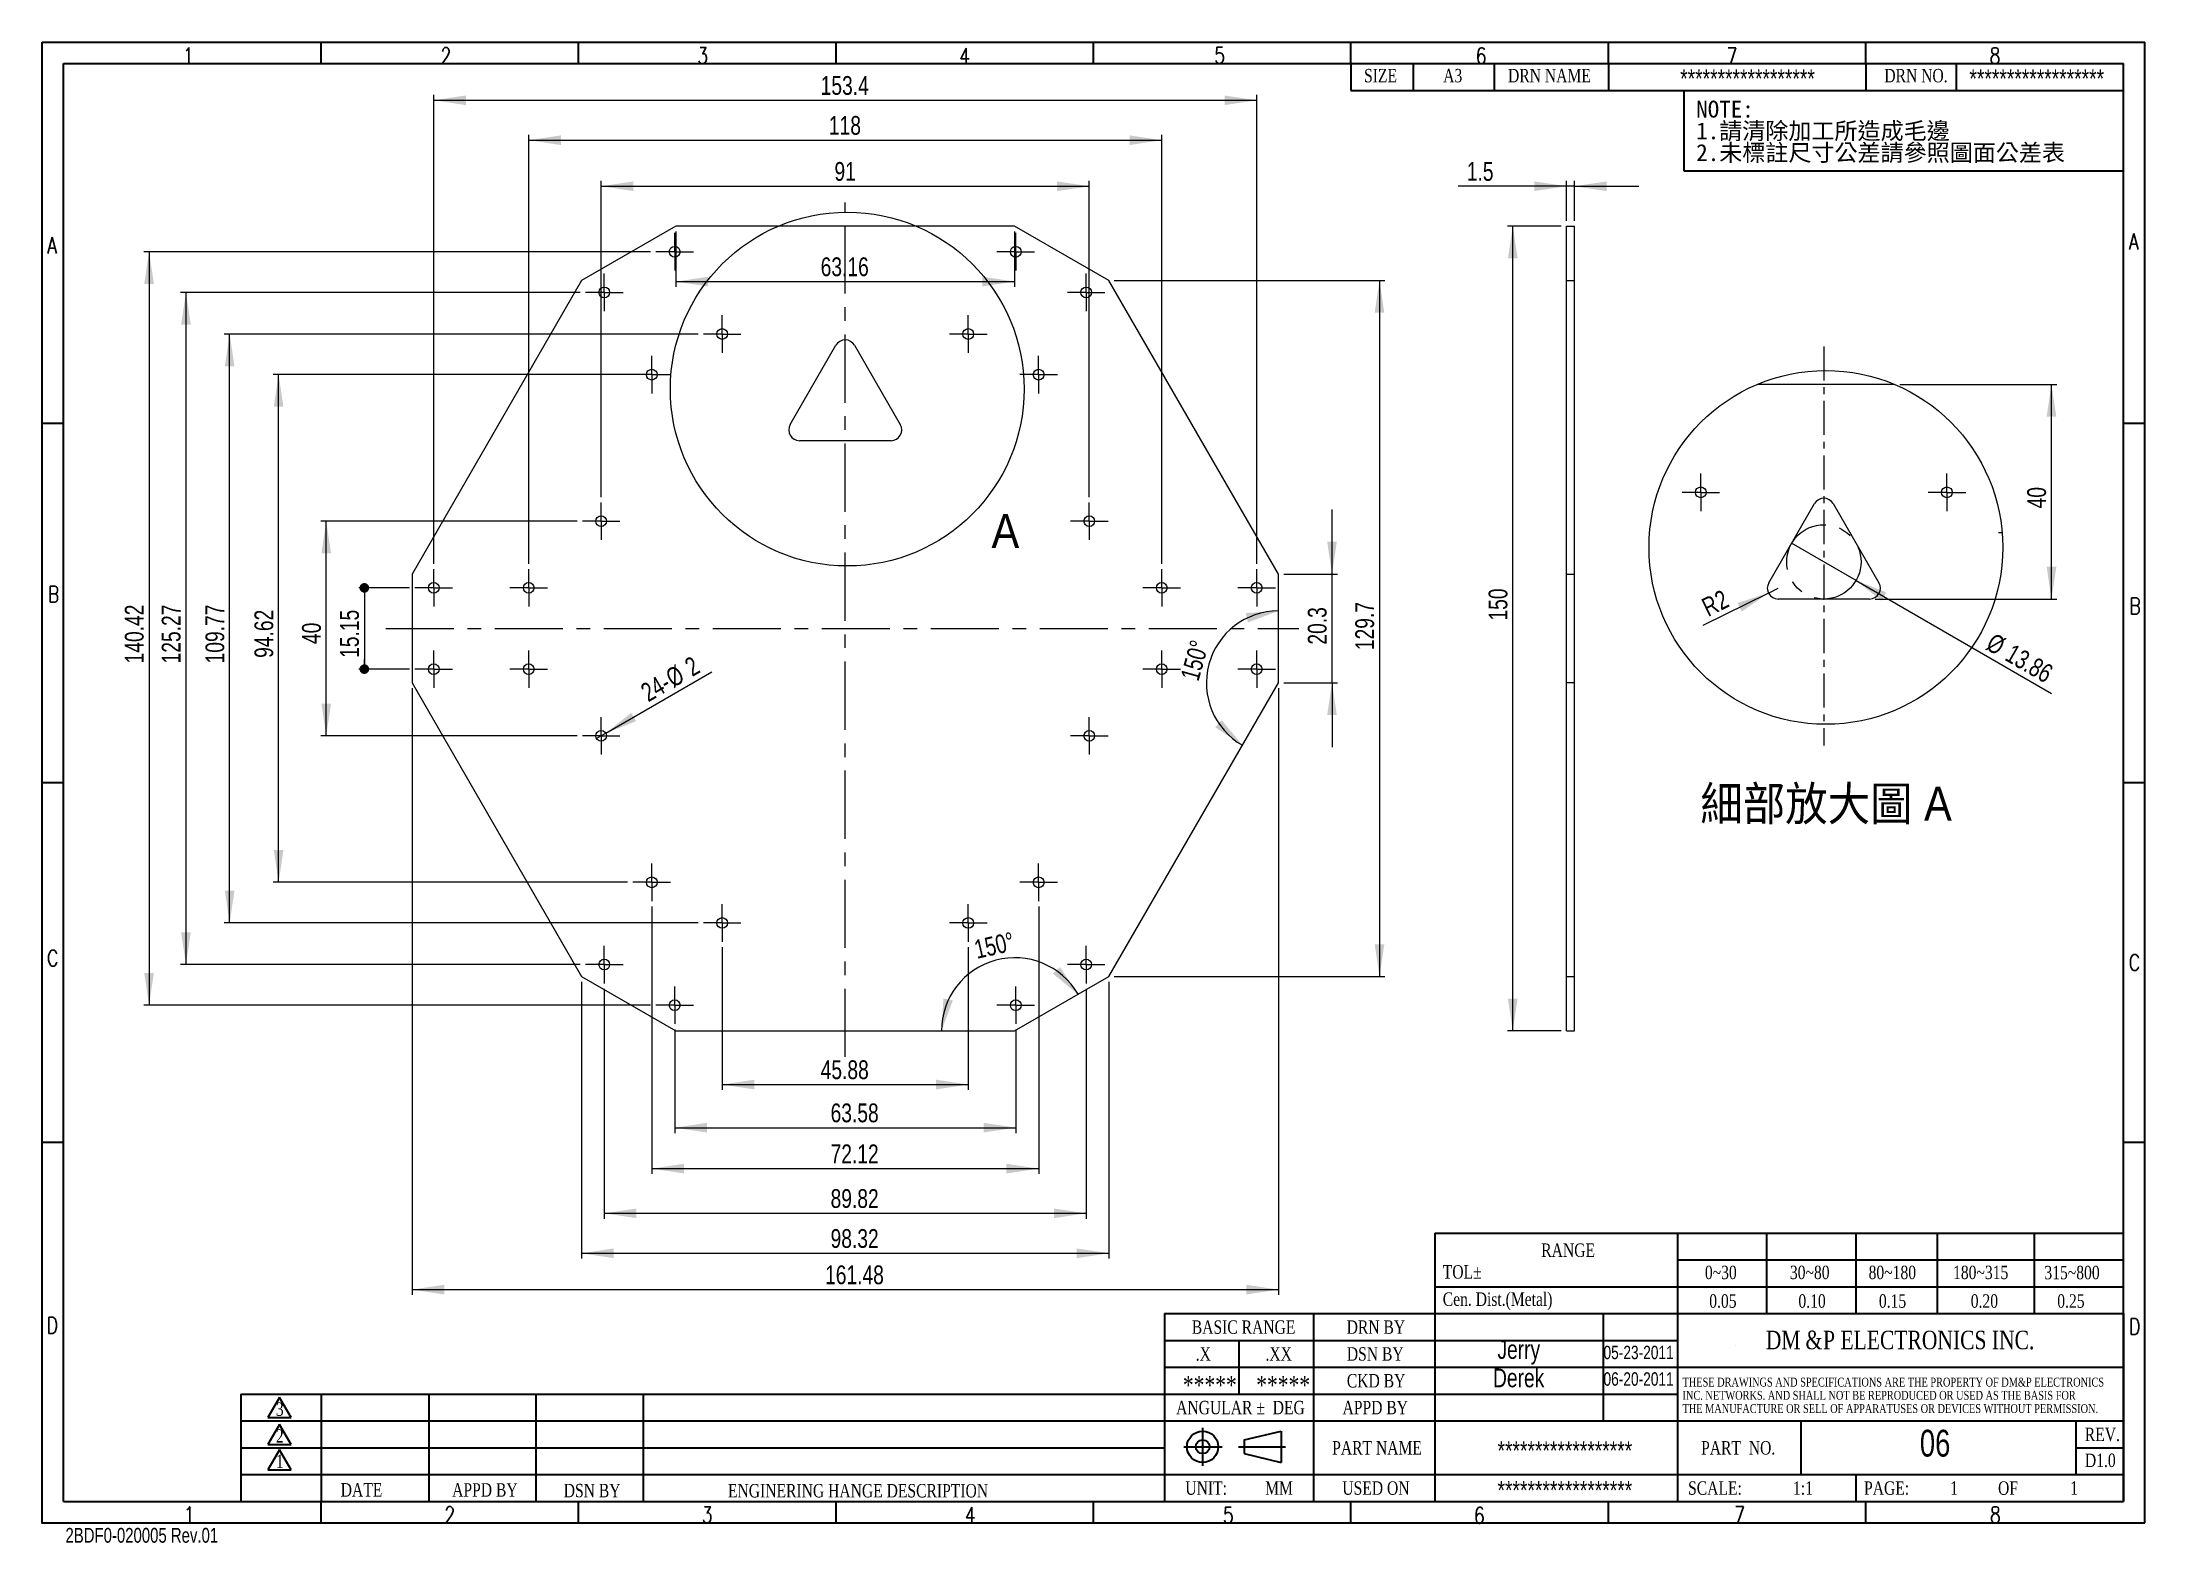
# Model space of a CAD drawing. Header units: millimetres. Extents: x 14 to 406, y 7 to 287.
import ezdxf

# ---------------------------------------------------------------- set-up
doc = ezdxf.new("R2010")
doc.units = ezdxf.units.MM
doc.header["$PDSIZE"] = -1
doc.linetypes.add('CENTER', pattern=[10.16, 6.35, -1.27, 1.27, -1.27])
doc.linetypes.add('CENTERX2', pattern=[20.32, 12.7, -2.54, 2.54, -2.54])
doc.layers.add('SLD-0', color=179, linetype='Continuous')
for name, color, linetype, lineweight in [('中心線2', 1, 'CENTER', 15), ('尺寸標柱線', 3, 'Continuous', 15), ('文字線性', 150, 'Continuous', 15), ('雲形線', 3, 'Continuous', 15)]:
    doc.layers.add(name, color=color, linetype=linetype, lineweight=lineweight)
doc.styles.add('SLDTEXTSTYLE0', font='sanss___.ttf', dxfattribs={"width": 0.733})
doc.styles.add('SLDTEXTSTYLE1', font='')
doc.styles.add('SLDTEXTSTYLE2', font='', dxfattribs={"bigfont": 'bigfont'})
doc.styles.add('SLDTEXTSTYLE3', font='txt_____.ttf', dxfattribs={"width": 0.784516})
doc.styles.add('SLDTEXTSTYLE4', font='times.ttf', dxfattribs={"width": 0.770477})
doc.styles.add('SLDTEXTSTYLE5', font='GOTHIC.TTF', dxfattribs={"width": 0.753961})
doc.styles.add('SLDTEXTSTYLE6', font='GOTHIC.TTF', dxfattribs={"width": 0.913})
doc.styles.add('SLDTEXTSTYLE7', font='GOTHIC.TTF', dxfattribs={"width": 0.913, "bigfont": 'bigfont'})
doc.styles.get('SLDTEXTSTYLE1').set_extended_font_data('細明體')
doc.styles.get('SLDTEXTSTYLE2').set_extended_font_data('細明體')
doc.dimstyles.new('SLDDIMSTYLE0', dxfattribs={"dimtxt": 3.5, "dimasz": 6, "dimexe": 0, "dimexo": 0.0625, "dimgap": 0.875, "dimtad": 2, "dimrnd": 1e-09, "dimzin": 12, "dimdsep": 46, "dimtxsty": 'SLDTEXTSTYLE0', "dimsah": 1, "dimcen": 0.09, "dimadec": 0, "dimazin": 0, "dimtfac": 1, "dimtofl": 0, "dimtmove": 0, "dimatfit": 3, "dimfxl": 0, "dimtolj": 1, "dimtzin": 12, "dimarcsym": 0})
doc.dimstyles.new('SLDDIMSTYLE1', dxfattribs={"dimtxt": 3.5, "dimasz": 1.8, "dimexe": 0, "dimexo": 0.0625, "dimgap": 0.875, "dimtad": 2, "dimrnd": 1e-09, "dimzin": 12, "dimdsep": 46, "dimtxsty": 'SLDTEXTSTYLE0', "dimblk1": 'DOT', "dimblk2": 'DOT', "dimsah": 1, "dimcen": 0.09, "dimadec": 0, "dimazin": 0, "dimtfac": 1, "dimtofl": 0, "dimtmove": 0, "dimatfit": 3, "dimldrblk": 'DOT', "dimfxl": 0, "dimtolj": 1, "dimtzin": 12, "dimarcsym": 0})
doc.dimstyles.new('SLDDIMSTYLE2', dxfattribs={"dimtxt": 3.5, "dimasz": 6, "dimexe": 0, "dimexo": 0.0625, "dimgap": 0.875, "dimtad": 2, "dimdec": 1, "dimrnd": 1e-09, "dimzin": 12, "dimdsep": 46, "dimtxsty": 'SLDTEXTSTYLE0', "dimsah": 1, "dimcen": 0.09, "dimadec": 0, "dimazin": 0, "dimtfac": 1, "dimtdec": 1, "dimtofl": 0, "dimtmove": 0, "dimatfit": 3, "dimfxl": 0, "dimtolj": 1, "dimtzin": 12, "dimarcsym": 0})
doc.dimstyles.new('SLDDIMSTYLE3', dxfattribs={"dimtxt": 3.5, "dimasz": 6, "dimexe": 0, "dimexo": 0.0625, "dimgap": 0.875, "dimtad": 2, "dimrnd": 1e-09, "dimzin": 12, "dimdsep": 46, "dimtxsty": 'SLDTEXTSTYLE0', "dimsah": 1, "dimcen": 0.09, "dimadec": 0, "dimazin": 0, "dimtfac": 1, "dimtmove": 0, "dimatfit": 3, "dimfxl": 0, "dimtolj": 1, "dimtzin": 12, "dimarcsym": 0})
doc.dimstyles.new('SLDDIMSTYLE4', dxfattribs={"dimtxt": 3.5, "dimasz": 6, "dimexe": 0, "dimexo": 0.0625, "dimgap": 0.875, "dimtad": 2, "dimdec": 1, "dimrnd": 1e-09, "dimzin": 12, "dimdsep": 46, "dimtxsty": 'SLDTEXTSTYLE0', "dimsah": 1, "dimcen": 0.09, "dimadec": 0, "dimazin": 0, "dimtfac": 1, "dimtdec": 1, "dimtofl": 0, "dimtmove": 0, "dimatfit": 3, "dimfxl": 0, "dimtolj": 1, "dimtzin": 12, "dimarcsym": 0})
doc.dimstyles.new('SLDDIMSTYLE5', dxfattribs={"dimtxt": 3.5, "dimasz": 6, "dimexe": 0, "dimexo": 0.0625, "dimgap": 0.875, "dimtad": 2, "dimdec": 4, "dimzin": 12, "dimdsep": 46, "dimtxsty": 'SLDTEXTSTYLE0', "dimsah": 1, "dimcen": 0.09, "dimazin": 0, "dimtfac": 1, "dimtofl": 0, "dimtmove": 0, "dimatfit": 3, "dimfxl": 0, "dimtolj": 1, "dimtzin": 12, "dimarcsym": 0})
doc.dimstyles.new('SLDDIMSTYLE6', dxfattribs={"dimtxt": 3.5, "dimasz": 6, "dimexe": 0, "dimexo": 0.0625, "dimgap": 0.875, "dimtad": 2, "dimrnd": 1e-09, "dimzin": 12, "dimdsep": 46, "dimtxsty": 'SLDTEXTSTYLE0', "dimsah": 1, "dimcen": 0.09, "dimadec": 0, "dimazin": 0, "dimtfac": 1, "dimtofl": 0, "dimtmove": 0, "dimatfit": 3, "dimfxl": 0, "dimtolj": 1, "dimtzin": 12, "dimarcsym": 0})

msp = doc.modelspace()

# ---------------------------------------------------------------- texts
at = {"linetype": 'Continuous', "lineweight": 0, "insert": (190.98728, 198.54983), "char_height": 6.35, "attachment_point": 1, "style": 'SLDTEXTSTYLE6'}
msp.add_mtext('A', dxfattribs=at)
at = {"layer": '文字線性', "color": 7, "attachment_point": 1}
for s, insert, char_height, style in [('1', (40.25745, 285.42785), 3, 'SLDTEXTSTYLE3'), ('2', (88.2753, 285.4665), 3, 'SLDTEXTSTYLE3'), ('3', (136.14728, 285.45897), 3, 'SLDTEXTSTYLE3'), ('4', (184.9813, 285.39174), 3, 'SLDTEXTSTYLE3'), ('5', (232.51329, 285.52282), 3, 'SLDTEXTSTYLE3'), ('6', (281.25117, 285.44999), 3, 'SLDTEXTSTYLE3'), ('7', (328.01668, 285.40696), 3, 'SLDTEXTSTYLE3'), ('8', (377.0398, 285.4558), 3, 'SLDTEXTSTYLE3'), ('SIZE', (260.43458, 281.49692), 2.5, 'SLDTEXTSTYLE4'), ('A3', (275.18458, 281.49692), 2.5, 'SLDTEXTSTYLE4'), ('DRN NAME', (287.27341, 281.49692), 2.5, 'SLDTEXTSTYLE4'), ('DRN NO.', (357.41927, 281.49692), 2.5, 'SLDTEXTSTYLE4'), ('A', (14.97419, 250.109), 3, 'SLDTEXTSTYLE3'), ('A', (402.99276, 250.82748), 3, 'SLDTEXTSTYLE3'), ('B', (15.09079, 185.10433), 3, 'SLDTEXTSTYLE3'), ('B', (403.11605, 182.90246), 3, 'SLDTEXTSTYLE3'), ('C', (14.92795, 117.27956), 3, 'SLDTEXTSTYLE3'), ('C', (402.99382, 116.45277), 3, 'SLDTEXTSTYLE3'), ('RANGE', (293.46468, 62.59123), 2.5, 'SLDTEXTSTYLE4'), ('TOL±', (275.10457, 58.55403), 2.5, 'SLDTEXTSTYLE4'), ('0~30', (323.97132, 58.44612), 2.5, 'SLDTEXTSTYLE4'), ('30~80', (339.81905, 58.44612), 2.5, 'SLDTEXTSTYLE4'), ('80~180', (354.48617, 58.44612), 2.5, 'SLDTEXTSTYLE4'), ('180~315', (370.22957, 58.44612), 2.5, 'SLDTEXTSTYLE4'), ('315~800', (387.25457, 58.42105), 2.5, 'SLDTEXTSTYLE4'), ('Cen. Dist.(Metal)', (275.10457, 53.46634), 2.5, 'SLDTEXTSTYLE4'), ('0.05', (324.77957, 53.11826), 2.5, 'SLDTEXTSTYLE4'), ('0.10', (341.40457, 53.11826), 2.5, 'SLDTEXTSTYLE4'), ('0.15', (356.40457, 53.11826), 2.5, 'SLDTEXTSTYLE4'), ('0.20', (373.52957, 53.11826), 2.5, 'SLDTEXTSTYLE4'), ('0.25', (389.65457, 53.11826), 2.5, 'SLDTEXTSTYLE4'), ('D', (14.87949, 48.84331), 3, 'SLDTEXTSTYLE3'), ('BASIC RANGE', (228.31812, 48.25876), 2.5, 'SLDTEXTSTYLE4'), ('DRN BY', (257.18791, 48.25876), 2.5, 'SLDTEXTSTYLE4'), ('D', (403.05112, 48.61302), 3, 'SLDTEXTSTYLE3'), ('.X', (229.05509, 43.25876), 2.5, 'SLDTEXTSTYLE4'), ('.XX', (242.05509, 43.25876), 2.5, 'SLDTEXTSTYLE4'), ('DSN BY', (257.22437, 43.25876), 2.5, 'SLDTEXTSTYLE4'), ('DM', (335.32944, 46.32946), 3.45, 'SLDTEXTSTYLE4'), ('&', (342.72497, 46.32946), 3.45, 'SLDTEXTSTYLE4'), ('P', (345.99755, 46.32946), 3.45, 'SLDTEXTSTYLE4'), (' ELECTRONICS INC.', (348.24338, 46.32946), 3.45, 'SLDTEXTSTYLE4'), ('*****', (226.66512, 37.91273), 3.45, 'SLDTEXTSTYLE4'), ('*****', (240.33583, 37.91273), 3.45, 'SLDTEXTSTYLE4'), ('CKD BY', (257.22437, 38.25876), 2.5, 'SLDTEXTSTYLE4'), ('3', (57.58525, 32.97006), 2.5, 'SLDTEXTSTYLE4'), ('ANGULAR ±  DEG', (225.40145, 33.25876), 2.5, 'SLDTEXTSTYLE4'), ('APPD BY', (256.42228, 33.25876), 2.5, 'SLDTEXTSTYLE4'), ('2', (57.58525, 27.96414), 2.5, 'SLDTEXTSTYLE4'), ('REV.', (394.78947, 28.25876), 2.5, 'SLDTEXTSTYLE4'), ('PART NAME', (254.48999, 25.75876), 2.5, 'SLDTEXTSTYLE4'), ('PART  NO.', (323.26343, 25.75876), 2.5, 'SLDTEXTSTYLE4'), ('1', (57.58525, 23.24895), 2.5, 'SLDTEXTSTYLE4'), ('D1.0', (394.81055, 23.42858), 2.5, 'SLDTEXTSTYLE4'), ('DATE', (69.67227, 17.92348), 2.5, 'SLDTEXTSTYLE4'), ('APPD BY', (90.44337, 17.91412), 2.5, 'SLDTEXTSTYLE4'), ('DSN BY', (111.24502, 17.79374), 2.5, 'SLDTEXTSTYLE4'), ('ENGINERING HANGE DESCRIPTION', (141.86042, 17.76271), 2.5, 'SLDTEXTSTYLE4'), ('UNIT:', (227.1228, 18.25876), 2.5, 'SLDTEXTSTYLE4'), ('MM', (242.00041, 18.25876), 2.5, 'SLDTEXTSTYLE4'), ('USED ON', (256.38582, 18.25876), 2.5, 'SLDTEXTSTYLE4'), ('SCALE:', (320.83634, 18.25876), 2.5, 'SLDTEXTSTYLE4'), ('1:1', (340.39624, 18.25876), 2.5, 'SLDTEXTSTYLE4'), ('PAGE:', (353.63843, 18.25876), 2.5, 'SLDTEXTSTYLE4'), ('1', (369.67749, 18.25876), 2.5, 'SLDTEXTSTYLE4'), ('OF', (378.61499, 18.25876), 2.5, 'SLDTEXTSTYLE4'), ('1', (392.05249, 18.25876), 2.5, 'SLDTEXTSTYLE4'), ('1', (40.40861, 13.50848), 3, 'SLDTEXTSTYLE3'), ('2', (88.99665, 13.54409), 3, 'SLDTEXTSTYLE3'), ('3', (136.97336, 13.52029), 3, 'SLDTEXTSTYLE3'), ('4', (186.0284, 13.46597), 3, 'SLDTEXTSTYLE3'), ('5', (234.12534, 13.44881), 3, 'SLDTEXTSTYLE3'), ('6', (280.90889, 13.42252), 3, 'SLDTEXTSTYLE3'), ('7', (329.42924, 13.5448), 3, 'SLDTEXTSTYLE3'), ('8', (377.10246, 13.53779), 3, 'SLDTEXTSTYLE3'), ('2BDF0-020005 Rev.01', (18.36687, 9.57932), 2.76, 'SLDTEXTSTYLE5')]:
    msp.add_mtext(s, dxfattribs=dict(at, insert=insert, char_height=char_height, style=style))
at = {"layer": '文字線性', "color": 5, "attachment_point": 1, "style": 'SLDTEXTSTYLE0'}
for s, insert, char_height in [('******************', (319.3647, 281.441), 3.5), ('******************', (373.2808, 281.441), 3.5), ('Jerry', (285.29805, 44.5849), 3.5), ('05-23-2011', (305.06695, 43.53056), 2.5), ('Derek', (284.4741, 39.29124), 3.5), ('06-20-2011', (305.06695, 38.58307), 2.5), ('06', (364.0384, 27.87225), 5), ('******************', (285.31495, 25.7289), 3.5), ('******************', (285.31495, 18.34979), 3.5)]:
    msp.add_mtext(s, dxfattribs=dict(at, insert=insert, char_height=char_height))
at = {"layer": '文字線性', "color": 116, "insert": (323.12683, 147.73543), "char_height": 6.35, "attachment_point": 1, "style": 'SLDTEXTSTYLE7'}
msp.add_mtext('細部放大圖 A', dxfattribs=at)

# ---------------------------------------------------------------- blocks, each defined once
blk = doc.blocks.new('SW_NOTE_0')
at = {"layer": '文字線性', "color": 0, "char_height": 3.5, "attachment_point": 1}
for s, insert, style in [('NOTE:', (0, 4.37), 'SLDTEXTSTYLE1'), ('1.請清除加工所造成毛邊', (0, -0.13), 'SLDTEXTSTYLE2'), ('2.未標註尺寸公差請參照圖面公差表', (0, -4.63), 'SLDTEXTSTYLE2')]:
    blk.add_mtext(s, dxfattribs=dict(at, insert=insert, style=style))
blk = doc.blocks.new('SW_NOTE_1')
at = {"layer": '文字線性', "color": 0, "char_height": 1.65, "attachment_point": 1, "style": 'SLDTEXTSTYLE4'}
for s, insert in [(' THESE DRAWINGS AND SPECIFICATIONS ARE THE PROPERTY OF DM&P ELECTRONICS', (0, 2.16)), (' THE MANUFACTURE OR SELL OF APPARATUSES OR DEVICES WITHOUT PERMISSION.', (0, -2.77)), (' INC. NETWORKS. AND SHALL NOT BE REPRODUCED OR USED AS THE BASIS FOR', (0, -0.3))]:
    blk.add_mtext(s, dxfattribs=dict(at, insert=insert))
blk = doc.blocks.new('*D3')
at = {"layer": '尺寸標柱線', "color": 5}
for p, q in [((140.78, 117.82), (140.78, 91.21)), ((186.66, 117.82), (186.66, 91.21)), ((140.78, 92.21), (186.66, 92.21))]:
    blk.add_line(p, q, dxfattribs=at)
for points in [[(140.78, 92.21), (146.78, 91.31), (146.78, 93.11)], [(186.66, 92.21), (180.66, 93.11), (180.66, 91.31)]]:
    blk.add_solid(points, dxfattribs=at)
at = {"layer": '尺寸標柱線', "color": 5, "insert": (159.14, 96.72), "char_height": 3.5, "attachment_point": 1, "style": 'SLDTEXTSTYLE0'}
blk.add_mtext('45.88', dxfattribs=at)
blk = doc.blocks.new('*D4')
at = {"layer": '尺寸標柱線', "color": 5}
for p, q in [((131.93, 102.5), (131.93, 83.17)), ((195.51, 102.5), (195.51, 83.17)), ((131.93, 84.17), (195.51, 84.17))]:
    blk.add_line(p, q, dxfattribs=at)
for points in [[(131.93, 84.17), (137.93, 83.27), (137.93, 85.07)], [(195.51, 84.17), (189.51, 85.07), (189.51, 83.27)]]:
    blk.add_solid(points, dxfattribs=at)
at = {"layer": '尺寸標柱線', "color": 5, "insert": (160.99, 88.68), "char_height": 3.5, "attachment_point": 1, "style": 'SLDTEXTSTYLE0'}
blk.add_mtext('63.58', dxfattribs=at)
blk = doc.blocks.new('*D5')
at = {"layer": '尺寸標柱線', "color": 5}
for p, q in [((127.66, 125.4), (127.66, 75.54)), ((199.78, 125.4), (199.78, 75.54)), ((127.66, 76.54), (199.78, 76.54))]:
    blk.add_line(p, q, dxfattribs=at)
for points in [[(127.66, 76.54), (133.66, 75.64), (133.66, 77.44)], [(199.78, 76.54), (193.78, 77.44), (193.78, 75.64)]]:
    blk.add_solid(points, dxfattribs=at)
at = {"layer": '尺寸標柱線', "color": 5, "insert": (160.99, 81.05), "char_height": 3.5, "attachment_point": 1, "style": 'SLDTEXTSTYLE0'}
blk.add_mtext('72.12', dxfattribs=at)
blk = doc.blocks.new('*D6')
at = {"layer": '尺寸標柱線', "color": 5}
for p, q in [((118.81, 110.07), (118.81, 67.21)), ((208.63, 110.07), (208.63, 67.21)), ((118.81, 68.21), (208.63, 68.21))]:
    blk.add_line(p, q, dxfattribs=at)
for points in [[(118.81, 68.21), (124.81, 67.31), (124.81, 69.11)], [(208.63, 68.21), (202.63, 69.11), (202.63, 67.31)]]:
    blk.add_solid(points, dxfattribs=at)
at = {"layer": '尺寸標柱線', "color": 5, "insert": (160.99, 72.72), "char_height": 3.5, "attachment_point": 1, "style": 'SLDTEXTSTYLE0'}
blk.add_mtext('89.82', dxfattribs=at)
blk = doc.blocks.new('_DOT')
at = {"color": 0, "linetype": 'ByBlock', "lineweight": -2}
blk.add_line((-0.5, 0), (-1, 0), dxfattribs=at)
at = {"color": 0, "linetype": 'ByBlock', "const_width": 0.5}
blk.add_lwpolyline([(-0.25, 0, 1), (0.25, 0, 1)], format="xyb", close=True, dxfattribs=at)
blk = doc.blocks.new('*D8')
at = {"layer": '尺寸標柱線', "color": 5}
for p, q in [((82.52, 184.78), (73.08, 184.78)), ((74.08, 184.78), (74.08, 169.63)), ((82.52, 169.63), (73.08, 169.63))]:
    blk.add_line(p, q, dxfattribs=at)
at = {"layer": '尺寸標柱線', "color": 5, "xscale": 1.8, "yscale": 1.8}
for p, rotation in [((74.08, 184.78, -0.65), 90.0000000000004), ((74.08, 169.63, -0.65), 270.0000000000004)]:
    blk.add_blockref('_DOT', p, dxfattribs=dict(at, rotation=rotation))
at = {"layer": '尺寸標柱線', "color": 5, "insert": (69.56, 171.73), "char_height": 3.5, "attachment_point": 1, "rotation": 90, "style": 'SLDTEXTSTYLE0'}
blk.add_mtext('15.15', dxfattribs=at)
blk = doc.blocks.new('*D9')
at = {"layer": '尺寸標柱線', "color": 5}
for p, q in [((113.72, 197.21), (65.97, 197.21)), ((66.97, 157.21), (66.97, 197.21)), ((113.72, 157.21), (65.97, 157.21))]:
    blk.add_line(p, q, dxfattribs=at)
for points in [[(66.97, 197.21), (66.07, 191.21), (67.87, 191.21)], [(66.97, 157.21), (67.87, 163.21), (66.07, 163.21)]]:
    blk.add_solid(points, dxfattribs=at)
at = {"layer": '尺寸標柱線', "color": 5, "insert": (62.46, 174.31), "char_height": 3.5, "attachment_point": 1, "rotation": 90, "style": 'SLDTEXTSTYLE0'}
blk.add_mtext('40', dxfattribs=at)
blk = doc.blocks.new('*D10')
at = {"layer": '尺寸標柱線', "color": 5}
for p, q in [((127.66, 224.52), (57.1, 224.52)), ((58.1, 129.9), (58.1, 224.52)), ((123.16, 129.9), (57.1, 129.9))]:
    blk.add_line(p, q, dxfattribs=at)
for points in [[(58.1, 224.52), (57.2, 218.52), (59, 218.52)], [(58.1, 129.9), (59, 135.9), (57.2, 135.9)]]:
    blk.add_solid(points, dxfattribs=at)
at = {"layer": '尺寸標柱線', "color": 5, "insert": (53.59, 171.73), "char_height": 3.5, "attachment_point": 1, "rotation": 90, "style": 'SLDTEXTSTYLE0'}
blk.add_mtext('94.62', dxfattribs=at)
blk = doc.blocks.new('*D11')
at = {"layer": '尺寸標柱線', "color": 5}
for p, q in [((136.28, 232.09), (47.97, 232.09)), ((48.97, 122.32), (48.97, 232.09)), ((136.28, 122.32), (47.97, 122.32))]:
    blk.add_line(p, q, dxfattribs=at)
for points in [[(48.97, 232.09), (48.07, 226.09), (49.87, 226.09)], [(48.97, 122.32), (49.87, 128.32), (48.07, 128.32)]]:
    blk.add_solid(points, dxfattribs=at)
at = {"layer": '尺寸標柱線', "color": 5, "insert": (44.46, 170.7), "char_height": 3.5, "attachment_point": 1, "rotation": 90, "style": 'SLDTEXTSTYLE0'}
blk.add_mtext('109.77', dxfattribs=at)
blk = doc.blocks.new('*D12')
at = {"layer": '尺寸標柱線', "color": 5}
for p, q in [((118.22, 201.71), (118.22, 260.63)), ((118.22, 259.63), (209.22, 259.63)), ((209.22, 201.71), (209.22, 260.63))]:
    blk.add_line(p, q, dxfattribs=at)
for points in [[(118.22, 259.63), (124.22, 258.73), (124.22, 260.53)], [(209.22, 259.63), (203.22, 260.53), (203.22, 258.73)]]:
    blk.add_solid(points, dxfattribs=at)
at = {"layer": '尺寸標柱線', "color": 5, "insert": (161.71, 264.14), "char_height": 3.5, "attachment_point": 1, "style": 'SLDTEXTSTYLE0'}
blk.add_mtext('91', dxfattribs=at)
blk = doc.blocks.new('*D13')
at = {"layer": '尺寸標柱線', "color": 5}
for p, q in [((104.72, 189.28), (104.72, 269.21)), ((104.72, 268.21), (222.72, 268.21)), ((222.72, 189.28), (222.72, 269.21))]:
    blk.add_line(p, q, dxfattribs=at)
for points in [[(104.72, 268.21), (110.72, 267.31), (110.72, 269.11)], [(222.72, 268.21), (216.72, 269.11), (216.72, 267.31)]]:
    blk.add_solid(points, dxfattribs=at)
at = {"layer": '尺寸標柱線', "color": 5, "insert": (160.68, 272.72), "char_height": 3.5, "attachment_point": 1, "style": 'SLDTEXTSTYLE0'}
blk.add_mtext('118', dxfattribs=at)
blk = doc.blocks.new('*D14')
at = {"layer": '尺寸標柱線', "color": 5}
for p, q in [((87.02, 189.28), (87.02, 276.65)), ((87.02, 275.65), (240.42, 275.65)), ((240.42, 189.28), (240.42, 276.65))]:
    blk.add_line(p, q, dxfattribs=at)
for points in [[(87.02, 275.65), (93.02, 274.75), (93.02, 276.55)], [(240.42, 275.65), (234.42, 276.55), (234.42, 274.75)]]:
    blk.add_solid(points, dxfattribs=at)
at = {"layer": '尺寸標柱線', "color": 5, "insert": (159.14, 280.16), "char_height": 3.5, "attachment_point": 1, "style": 'SLDTEXTSTYLE0'}
blk.add_mtext('153.4', dxfattribs=at)
blk = doc.blocks.new('*D15')
at = {"layer": '尺寸標柱線', "color": 5}
for p, q in [((82.97, 166.06), (82.97, 52.99)), ((244.46, 166.06), (244.46, 52.99)), ((82.97, 53.99), (244.46, 53.99))]:
    blk.add_line(p, q, dxfattribs=at)
for points in [[(82.97, 53.99), (88.97, 53.09), (88.97, 54.89)], [(244.46, 53.99), (238.46, 54.89), (238.46, 53.09)]]:
    blk.add_solid(points, dxfattribs=at)
at = {"layer": '尺寸標柱線', "color": 5, "insert": (159.96, 58.5), "char_height": 3.5, "attachment_point": 1, "style": 'SLDTEXTSTYLE0'}
blk.add_mtext('161.48', dxfattribs=at)
blk = doc.blocks.new('*D16')
at = {"layer": '尺寸標柱線', "color": 5}
for q in [(138.85, 169.12), (117.35, 156.71)]:
    blk.add_line((119.08, 157.71), q, dxfattribs=at)
blk.add_solid([(119.08, 157.71), (124.73, 159.93), (123.83, 161.49)], dxfattribs=at)
at = {"layer": '尺寸標柱線', "color": 5, "char_height": 3.5, "attachment_point": 1, "rotation": 30, "style": 'SLDTEXTSTYLE0'}
for s, insert in [('%%c', (129.89, 169.14)), ('2', (133.45, 171.19)), ('24-', (125.25, 166.46))]:
    blk.add_mtext(s, dxfattribs=dict(at, insert=insert))
blk = doc.blocks.new('*D17')
at = {"layer": '尺寸標柱線', "color": 5}
for p, q in [((114.31, 239.84), (39.82, 239.84)), ((40.82, 239.84), (40.82, 114.57)), ((114.31, 114.57), (39.82, 114.57))]:
    blk.add_line(p, q, dxfattribs=at)
for points in [[(40.82, 239.84), (39.92, 233.84), (41.72, 233.84)], [(40.82, 114.57), (41.72, 120.57), (39.92, 120.57)]]:
    blk.add_solid(points, dxfattribs=at)
at = {"layer": '尺寸標柱線', "color": 5, "insert": (36.31, 170.7), "char_height": 3.5, "attachment_point": 1, "rotation": 90, "style": 'SLDTEXTSTYLE0'}
blk.add_mtext('125.27', dxfattribs=at)
blk = doc.blocks.new('*D18')
at = {"layer": '尺寸標柱線', "color": 5}
for p, q in [((127.43, 247.42), (32.95, 247.42)), ((33.95, 247.42), (33.95, 107)), ((127.43, 107), (32.95, 107))]:
    blk.add_line(p, q, dxfattribs=at)
for points in [[(33.95, 247.42), (33.05, 241.42), (34.85, 241.42)], [(33.95, 107), (34.85, 113), (33.05, 113)]]:
    blk.add_solid(points, dxfattribs=at)
at = {"layer": '尺寸標柱線', "color": 5, "insert": (29.43, 170.7), "char_height": 3.5, "attachment_point": 1, "rotation": 90, "style": 'SLDTEXTSTYLE0'}
blk.add_mtext('140.42', dxfattribs=at)
blk = doc.blocks.new('*D19')
at = {"layer": '尺寸標柱線', "color": 5}
for p, q in [((254.46, 187.36), (254.46, 199.36)), ((245.46, 187.36), (255.46, 187.36)), ((254.46, 167.06), (254.46, 187.36)), ((245.46, 167.06), (255.46, 167.06)), ((254.46, 167.06), (254.46, 155.06))]:
    blk.add_line(p, q, dxfattribs=at)
for points in [[(254.46, 187.36), (255.36, 193.36), (253.56, 193.36)], [(254.46, 167.06), (253.56, 161.06), (255.36, 161.06)]]:
    blk.add_solid(points, dxfattribs=at)
at = {"layer": '尺寸標柱線', "color": 5, "insert": (249.95, 174.2), "char_height": 3.5, "attachment_point": 1, "rotation": 90, "style": 'SLDTEXTSTYLE0'}
blk.add_mtext('20.3', dxfattribs=at)
blk = doc.blocks.new('*D20')
at = {"layer": '尺寸標柱線', "color": 5}
for p, q in [((213.88, 242.06), (264.31, 242.06)), ((263.31, 242.06), (263.31, 112.36)), ((213.88, 112.36), (264.31, 112.36))]:
    blk.add_line(p, q, dxfattribs=at)
for points in [[(263.31, 242.06), (262.41, 236.06), (264.21, 236.06)], [(263.31, 112.36), (264.21, 118.36), (262.41, 118.36)]]:
    blk.add_solid(points, dxfattribs=at)
at = {"layer": '尺寸標柱線', "color": 5, "insert": (258.8, 173.17), "char_height": 3.5, "attachment_point": 1, "rotation": 90, "style": 'SLDTEXTSTYLE0'}
blk.add_mtext('129.7', dxfattribs=at)
blk = doc.blocks.new('*D21')
at = {"layer": '尺寸標柱線', "color": 5}
for p, q in [((114.55, 111.36), (114.55, 59.76)), ((212.88, 111.36), (212.88, 59.76)), ((114.55, 60.76), (212.88, 60.76))]:
    blk.add_line(p, q, dxfattribs=at)
for points in [[(114.55, 60.76), (120.55, 59.86), (120.55, 61.66)], [(212.88, 60.76), (206.88, 61.66), (206.88, 59.86)]]:
    blk.add_solid(points, dxfattribs=at)
at = {"layer": '尺寸標柱線', "color": 5, "insert": (160.99, 65.27), "char_height": 3.5, "attachment_point": 1, "style": 'SLDTEXTSTYLE0'}
blk.add_mtext('98.32', dxfattribs=at)
blk = doc.blocks.new('*D22')
at = {"layer": '尺寸標柱線', "color": 5}
for p, q in [((132.14, 251.21), (132.14, 240.86)), ((195.3, 251.21), (195.3, 240.86)), ((132.14, 241.86), (195.3, 241.86))]:
    blk.add_line(p, q, dxfattribs=at)
for points in [[(132.14, 241.86), (138.14, 240.96), (138.14, 242.76)], [(195.3, 241.86), (189.3, 242.76), (189.3, 240.96)]]:
    blk.add_solid(points, dxfattribs=at)
at = {"layer": '尺寸標柱線', "color": 5, "insert": (159.14, 246.37), "char_height": 3.5, "attachment_point": 1, "style": 'SLDTEXTSTYLE0'}
blk.add_mtext('63.16', dxfattribs=at)
blk = doc.blocks.new('*D23')
at = {"layer": '尺寸標柱線', "color": 5}
blk.add_arc((244.46, 167.06), 13.41, 90, 240, dxfattribs=at)
for points in [[(244.46, 180.47), (238.4, 180.09), (238.78, 178.33)], [(237.75, 155.45), (233.9, 160.13), (232.7, 158.8)]]:
    blk.add_solid(points, dxfattribs=at)
at = {"layer": '尺寸標柱線', "color": 5, "insert": (226.17, 168.15), "char_height": 3.5, "attachment_point": 1, "rotation": 74.4999, "style": 'SLDTEXTSTYLE0'}
blk.add_mtext('150°', dxfattribs=at)
blk = doc.blocks.new('*D24')
at = {"layer": '尺寸標柱線', "color": 5}
blk.add_arc((195.3, 102.21), 13.64, 30, 180, dxfattribs=at)
for points in [[(207.11, 109.03), (203.77, 114.09), (202.43, 112.89)], [(181.66, 102.21), (183.78, 107.89), (182.02, 108.26)]]:
    blk.add_solid(points, dxfattribs=at)
at = {"layer": '尺寸標柱線', "color": 5, "insert": (187.49, 119.03), "char_height": 3.5, "attachment_point": 1, "rotation": 12.9632, "style": 'SLDTEXTSTYLE0'}
blk.add_mtext('150°', dxfattribs=at)
blk = doc.blocks.new('SW_CENTERMARKSYMBOL_0')
at = {"layer": '中心線2', "color": 0}
for p, q in [((-2.5, 0), (-3.5, 0)), ((0, 0), (-2.5, 0)), ((0, 2.5), (0, 3.5)), ((0, 0), (0, 2.5)), ((0, 0), (0, -2.5)), ((0, 0), (2.5, 0)), ((2.5, 0), (3.5, 0)), ((0, -2.5), (0, -3.5))]:
    blk.add_line(p, q, dxfattribs=at)
blk = doc.blocks.new('SW_CENTERMARKSYMBOL_1')
at = {"layer": '中心線2', "color": 0}
for p, q in [((-2.5, 0), (-3.5, 0)), ((0, 0), (-2.5, 0)), ((0, 2.5), (0, 3.5)), ((0, 0), (0, 2.5)), ((0, 0), (0, -2.5)), ((0, 0), (2.5, 0)), ((2.5, 0), (3.5, 0)), ((0, -2.5), (0, -3.5))]:
    blk.add_line(p, q, dxfattribs=at)
blk = doc.blocks.new('SW_CENTERMARKSYMBOL_2')
at = {"layer": '中心線2', "color": 0}
for p, q in [((-2.5, 0), (-3.5, 0)), ((0, 0), (-2.5, 0)), ((0, 2.5), (0, 3.5)), ((0, 0), (0, 2.5)), ((0, 0), (0, -2.5)), ((0, 0), (2.5, 0)), ((2.5, 0), (3.5, 0)), ((0, -2.5), (0, -3.5))]:
    blk.add_line(p, q, dxfattribs=at)
blk = doc.blocks.new('SW_CENTERMARKSYMBOL_3')
at = {"layer": '中心線2', "color": 0}
for p, q in [((-2.5, 0), (-3.5, 0)), ((0, 0), (-2.5, 0)), ((0, 2.5), (0, 3.5)), ((0, 0), (0, 2.5)), ((0, 0), (0, -2.5)), ((0, 0), (2.5, 0)), ((2.5, 0), (3.5, 0)), ((0, -2.5), (0, -3.5))]:
    blk.add_line(p, q, dxfattribs=at)
blk = doc.blocks.new('SW_CENTERMARKSYMBOL_4')
at = {"layer": '中心線2', "color": 0}
for p, q in [((-2.5, 0), (-3.5, 0)), ((0, 0), (-2.5, 0)), ((0, 2.5), (0, 3.5)), ((0, 0), (0, 2.5)), ((0, 0), (0, -2.5)), ((0, 0), (2.5, 0)), ((2.5, 0), (3.5, 0)), ((0, -2.5), (0, -3.5))]:
    blk.add_line(p, q, dxfattribs=at)
blk = doc.blocks.new('SW_CENTERMARKSYMBOL_5')
at = {"layer": '中心線2', "color": 0}
for p, q in [((-2.5, 0), (-3.5, 0)), ((0, 0), (-2.5, 0)), ((0, 2.5), (0, 3.5)), ((0, 0), (0, 2.5)), ((0, 0), (0, -2.5)), ((0, 0), (2.5, 0)), ((2.5, 0), (3.5, 0)), ((0, -2.5), (0, -3.5))]:
    blk.add_line(p, q, dxfattribs=at)
blk = doc.blocks.new('SW_CENTERMARKSYMBOL_6')
at = {"layer": '中心線2', "color": 0}
for p, q in [((-2.5, 0), (-3.5, 0)), ((0, 0), (-2.5, 0)), ((0, 2.5), (0, 3.5)), ((0, 0), (0, 2.5)), ((0, 0), (0, -2.5)), ((0, 0), (2.5, 0)), ((2.5, 0), (3.5, 0)), ((0, -2.5), (0, -3.5))]:
    blk.add_line(p, q, dxfattribs=at)
blk = doc.blocks.new('SW_CENTERMARKSYMBOL_7')
at = {"layer": '中心線2', "color": 0}
for p, q in [((-2.5, 0), (-3.5, 0)), ((0, 0), (-2.5, 0)), ((0, 2.5), (0, 3.5)), ((0, 0), (0, 2.5)), ((0, 0), (0, -2.5)), ((0, 0), (2.5, 0)), ((2.5, 0), (3.5, 0)), ((0, -2.5), (0, -3.5))]:
    blk.add_line(p, q, dxfattribs=at)
blk = doc.blocks.new('SW_CENTERMARKSYMBOL_8')
at = {"layer": '中心線2', "color": 0}
for p, q in [((-2.5, 0), (-3.5, 0)), ((0, 0), (-2.5, 0)), ((0, 2.5), (0, 3.5)), ((0, 0), (0, 2.5)), ((0, 0), (0, -2.5)), ((0, 0), (2.5, 0)), ((2.5, 0), (3.5, 0)), ((0, -2.5), (0, -3.5))]:
    blk.add_line(p, q, dxfattribs=at)
blk = doc.blocks.new('SW_CENTERMARKSYMBOL_9')
at = {"layer": '中心線2', "color": 0}
for p, q in [((-2.5, 0), (-3.5, 0)), ((0, 0), (-2.5, 0)), ((0, 2.5), (0, 3.5)), ((0, 0), (0, 2.5)), ((0, 0), (0, -2.5)), ((0, 0), (2.5, 0)), ((2.5, 0), (3.5, 0)), ((0, -2.5), (0, -3.5))]:
    blk.add_line(p, q, dxfattribs=at)
blk = doc.blocks.new('SW_CENTERMARKSYMBOL_10')
at = {"layer": '中心線2', "color": 0}
for p, q in [((-2.5, 0), (-3.5, 0)), ((0, 0), (-2.5, 0)), ((0, 2.5), (0, 3.5)), ((0, 0), (0, 2.5)), ((0, 0), (0, -2.5)), ((0, 0), (2.5, 0)), ((2.5, 0), (3.5, 0)), ((0, -2.5), (0, -3.5))]:
    blk.add_line(p, q, dxfattribs=at)
blk = doc.blocks.new('SW_CENTERMARKSYMBOL_11')
at = {"layer": '中心線2', "color": 0}
for p, q in [((-2.5, 0), (-3.5, 0)), ((0, 0), (-2.5, 0)), ((0, 2.5), (0, 3.5)), ((0, 0), (0, 2.5)), ((0, 0), (0, -2.5)), ((0, 0), (2.5, 0)), ((2.5, 0), (3.5, 0)), ((0, -2.5), (0, -3.5))]:
    blk.add_line(p, q, dxfattribs=at)
blk = doc.blocks.new('SW_CENTERMARKSYMBOL_12')
at = {"layer": '中心線2', "color": 0}
for p, q in [((-2.5, 0), (-3.5, 0)), ((0, 0), (-2.5, 0)), ((0, 2.5), (0, 3.5)), ((0, 0), (0, 2.5)), ((0, 0), (0, -2.5)), ((0, 0), (2.5, 0)), ((2.5, 0), (3.5, 0)), ((0, -2.5), (0, -3.5))]:
    blk.add_line(p, q, dxfattribs=at)
blk = doc.blocks.new('SW_CENTERMARKSYMBOL_13')
at = {"layer": '中心線2', "color": 0}
for p, q in [((-2.5, 0), (-3.5, 0)), ((0, 0), (-2.5, 0)), ((0, 2.5), (0, 3.5)), ((0, 0), (0, 2.5)), ((0, 0), (0, -2.5)), ((0, 0), (2.5, 0)), ((2.5, 0), (3.5, 0)), ((0, -2.5), (0, -3.5))]:
    blk.add_line(p, q, dxfattribs=at)
blk = doc.blocks.new('SW_CENTERMARKSYMBOL_14')
at = {"layer": '中心線2', "color": 0}
for p, q in [((-2.5, 0), (-3.5, 0)), ((0, 0), (-2.5, 0)), ((0, 2.5), (0, 3.5)), ((0, 0), (0, 2.5)), ((0, 0), (0, -2.5)), ((0, 0), (2.5, 0)), ((2.5, 0), (3.5, 0)), ((0, -2.5), (0, -3.5))]:
    blk.add_line(p, q, dxfattribs=at)
blk = doc.blocks.new('SW_CENTERMARKSYMBOL_15')
at = {"layer": '中心線2', "color": 0}
for p, q in [((-2.5, 0), (-3.5, 0)), ((0, 0), (-2.5, 0)), ((0, 2.5), (0, 3.5)), ((0, 0), (0, 2.5)), ((0, 0), (0, -2.5)), ((0, 0), (2.5, 0)), ((2.5, 0), (3.5, 0)), ((0, -2.5), (0, -3.5))]:
    blk.add_line(p, q, dxfattribs=at)
blk = doc.blocks.new('SW_CENTERMARKSYMBOL_16')
at = {"layer": '中心線2', "color": 0}
for p, q in [((-2.5, 0), (-3.5, 0)), ((0, 0), (-2.5, 0)), ((0, 2.5), (0, 3.5)), ((0, 0), (0, 2.5)), ((0, 0), (0, -2.5)), ((0, 0), (2.5, 0)), ((2.5, 0), (3.5, 0)), ((0, -2.5), (0, -3.5))]:
    blk.add_line(p, q, dxfattribs=at)
blk = doc.blocks.new('SW_CENTERMARKSYMBOL_17')
at = {"layer": '中心線2', "color": 0}
for p, q in [((-2.5, 0), (-3.5, 0)), ((0, 0), (-2.5, 0)), ((0, 2.5), (0, 3.5)), ((0, 0), (0, 2.5)), ((0, 0), (0, -2.5)), ((0, 0), (2.5, 0)), ((2.5, 0), (3.5, 0)), ((0, -2.5), (0, -3.5))]:
    blk.add_line(p, q, dxfattribs=at)
blk = doc.blocks.new('SW_CENTERMARKSYMBOL_18')
at = {"layer": '中心線2', "color": 0}
for p, q in [((-2.5, 0), (-3.5, 0)), ((0, 0), (-2.5, 0)), ((0, 2.5), (0, 3.5)), ((0, 0), (0, 2.5)), ((0, 0), (0, -2.5)), ((0, 0), (2.5, 0)), ((2.5, 0), (3.5, 0)), ((0, -2.5), (0, -3.5))]:
    blk.add_line(p, q, dxfattribs=at)
blk = doc.blocks.new('SW_CENTERMARKSYMBOL_19')
at = {"layer": '中心線2', "color": 0}
for p, q in [((-2.5, 0), (-3.5, 0)), ((0, 0), (-2.5, 0)), ((0, 2.5), (0, 3.5)), ((0, 0), (0, 2.5)), ((0, 0), (0, -2.5)), ((0, 0), (2.5, 0)), ((2.5, 0), (3.5, 0)), ((0, -2.5), (0, -3.5))]:
    blk.add_line(p, q, dxfattribs=at)
blk = doc.blocks.new('SW_CENTERMARKSYMBOL_20')
at = {"layer": '中心線2', "color": 0}
for p, q in [((-2.5, 0), (-3.5, 0)), ((0, 0), (-2.5, 0)), ((0, 2.5), (0, 3.5)), ((0, 0), (0, 2.5)), ((0, 0), (0, -2.5)), ((0, 0), (2.5, 0)), ((2.5, 0), (3.5, 0)), ((0, -2.5), (0, -3.5))]:
    blk.add_line(p, q, dxfattribs=at)
blk = doc.blocks.new('SW_CENTERMARKSYMBOL_21')
at = {"layer": '中心線2', "color": 0}
for p, q in [((-2.5, 0), (-3.5, 0)), ((0, 0), (-2.5, 0)), ((0, 2.5), (0, 3.5)), ((0, 0), (0, 2.5)), ((0, 0), (0, -2.5)), ((0, 0), (2.5, 0)), ((2.5, 0), (3.5, 0)), ((0, -2.5), (0, -3.5))]:
    blk.add_line(p, q, dxfattribs=at)
blk = doc.blocks.new('SW_CENTERMARKSYMBOL_22')
at = {"layer": '中心線2', "color": 0}
for p, q in [((-2.5, 0), (-3.5, 0)), ((0, 0), (-2.5, 0)), ((0, 2.5), (0, 3.5)), ((0, 0), (0, 2.5)), ((0, 0), (0, -2.5)), ((0, 0), (2.5, 0)), ((2.5, 0), (3.5, 0)), ((0, -2.5), (0, -3.5))]:
    blk.add_line(p, q, dxfattribs=at)
blk = doc.blocks.new('SW_CENTERMARKSYMBOL_23')
at = {"layer": '中心線2', "color": 0}
for p, q in [((-2.5, 0), (-3.5, 0)), ((0, 0), (-2.5, 0)), ((0, 2.5), (0, 3.5)), ((0, 0), (0, 2.5)), ((0, 0), (0, -2.5)), ((0, 0), (2.5, 0)), ((2.5, 0), (3.5, 0)), ((0, -2.5), (0, -3.5))]:
    blk.add_line(p, q, dxfattribs=at)
blk = doc.blocks.new('SW_CENTERMARKSYMBOL_24')
at = {"layer": '中心線2', "color": 0}
for p, q in [((-2.5, 0), (-3.5, 0)), ((0, 0), (-2.5, 0)), ((0, 2.5), (0, 3.5)), ((0, 0), (0, 2.5)), ((0, 0), (0, -2.5)), ((0, 0), (2.5, 0)), ((2.5, 0), (3.5, 0)), ((0, -2.5), (0, -3.5))]:
    blk.add_line(p, q, dxfattribs=at)
blk = doc.blocks.new('SW_CENTERMARKSYMBOL_25')
at = {"layer": '中心線2', "color": 0}
for p, q in [((-2.5, 0), (-3.5, 0)), ((0, 0), (-2.5, 0)), ((0, 2.5), (0, 3.5)), ((0, 0), (0, 2.5)), ((0, 0), (0, -2.5)), ((0, 0), (2.5, 0)), ((2.5, 0), (3.5, 0)), ((0, -2.5), (0, -3.5))]:
    blk.add_line(p, q, dxfattribs=at)
blk = doc.blocks.new('SW_CENTERMARKSYMBOL_26')
at = {"layer": '中心線2', "color": 0}
for p, q in [((-2.5, 0), (-3.5, 0)), ((0, 0), (-2.5, 0)), ((0, 2.5), (0, 3.5)), ((0, 0), (0, 2.5)), ((0, 0), (0, -2.5)), ((0, 0), (2.5, 0)), ((2.5, 0), (3.5, 0)), ((0, -2.5), (0, -3.5))]:
    blk.add_line(p, q, dxfattribs=at)
blk = doc.blocks.new('SW_CENTERMARKSYMBOL_27')
at = {"layer": '中心線2', "color": 0}
for p, q in [((-2.5, 0), (-3.5, 0)), ((0, 0), (-2.5, 0)), ((0, 2.5), (0, 3.5)), ((0, 0), (0, 2.5)), ((0, 0), (0, -2.5)), ((0, 0), (2.5, 0)), ((2.5, 0), (3.5, 0)), ((0, -2.5), (0, -3.5))]:
    blk.add_line(p, q, dxfattribs=at)
blk = doc.blocks.new('SW_CENTERMARKSYMBOL_28')
at = {"layer": '中心線2', "color": 0}
for p, q in [((-2.5, 0), (-3.5, 0)), ((0, 0), (-2.5, 0)), ((0, 2.5), (0, 3.5)), ((0, 0), (0, 2.5)), ((0, 0), (0, -2.5)), ((0, 0), (2.5, 0)), ((2.5, 0), (3.5, 0)), ((0, -2.5), (0, -3.5))]:
    blk.add_line(p, q, dxfattribs=at)
blk = doc.blocks.new('SW_CENTERMARKSYMBOL_29')
at = {"layer": '中心線2', "color": 0}
for p, q in [((-2.5, 0), (-3.5, 0)), ((0, 0), (-2.5, 0)), ((0, 2.5), (0, 3.5)), ((0, 0), (0, 2.5)), ((0, 0), (0, -2.5)), ((0, 0), (2.5, 0)), ((2.5, 0), (3.5, 0)), ((0, -2.5), (0, -3.5))]:
    blk.add_line(p, q, dxfattribs=at)
blk = doc.blocks.new('SW_CENTERMARKSYMBOL_30')
at = {"layer": '中心線2', "color": 0}
for p, q in [((-2.5, 0), (-3.5, 0)), ((0, 0), (-2.5, 0)), ((0, 2.5), (0, 3.5)), ((0, 0), (0, 2.5)), ((0, 0), (0, -2.5)), ((0, 0), (2.5, 0)), ((2.5, 0), (3.5, 0)), ((0, -2.5), (0, -3.5))]:
    blk.add_line(p, q, dxfattribs=at)
blk = doc.blocks.new('SW_CENTERMARKSYMBOL_31')
at = {"layer": '中心線2', "color": 0}
for p, q in [((-2.5, 0), (-3.5, 0)), ((0, 0), (-2.5, 0)), ((0, 2.5), (0, 3.5)), ((0, 0), (0, 2.5)), ((0, 0), (0, -2.5)), ((0, 0), (2.5, 0)), ((2.5, 0), (3.5, 0)), ((0, -2.5), (0, -3.5))]:
    blk.add_line(p, q, dxfattribs=at)
blk = doc.blocks.new('SW_CENTERMARKSYMBOL_32')
at = {"layer": '中心線2', "color": 0}
for p, q in [((-2.5, 0), (-3.5, 0)), ((0, 0), (-2.5, 0)), ((0, 2.5), (0, 3.5)), ((0, 0), (0, 2.5)), ((0, 0), (0, -2.5)), ((0, 0), (2.5, 0)), ((2.5, 0), (3.5, 0)), ((0, -2.5), (0, -3.5))]:
    blk.add_line(p, q, dxfattribs=at)
blk = doc.blocks.new('SW_CENTERMARKSYMBOL_33')
at = {"layer": '中心線2', "color": 0}
for p, q in [((-2.5, 0), (-3.5, 0)), ((0, 0), (-2.5, 0)), ((0, 2.5), (0, 3.5)), ((0, 0), (0, 2.5)), ((0, 0), (0, -2.5)), ((0, 0), (2.5, 0)), ((2.5, 0), (3.5, 0)), ((0, -2.5), (0, -3.5))]:
    blk.add_line(p, q, dxfattribs=at)
blk = doc.blocks.new('SW_CENTERMARKSYMBOL_34')
at = {"layer": '中心線2', "color": 0}
for p, q in [((-2.5, 0), (-3.5, 0)), ((0, 0), (-2.5, 0)), ((0, 2.5), (0, 3.5)), ((0, 0), (0, 2.5)), ((0, 0), (0, -2.5)), ((0, 0), (2.5, 0)), ((2.5, 0), (3.5, 0)), ((0, -2.5), (0, -3.5))]:
    blk.add_line(p, q, dxfattribs=at)
blk = doc.blocks.new('SW_CENTERMARKSYMBOL_35')
at = {"layer": '中心線2', "color": 0}
for p, q in [((-2.5, 0), (-3.5, 0)), ((0, 0), (-2.5, 0)), ((0, 2.5), (0, 3.5)), ((0, 0), (0, 2.5)), ((0, 0), (0, -2.5)), ((0, 0), (2.5, 0)), ((2.5, 0), (3.5, 0)), ((0, -2.5), (0, -3.5))]:
    blk.add_line(p, q, dxfattribs=at)
blk = doc.blocks.new('SW_CENTERMARKSYMBOL_36')
at = {"layer": '中心線2', "color": 0}
for p, q in [((-2.5, 0), (-3.5, 0)), ((0, 0), (-2.5, 0)), ((0, 2.5), (0, 3.5)), ((0, 0), (0, 2.5)), ((0, 0), (0, -2.5)), ((0, 0), (2.5, 0)), ((2.5, 0), (3.5, 0)), ((0, -2.5), (0, -3.5))]:
    blk.add_line(p, q, dxfattribs=at)
blk = doc.blocks.new('SW_CENTERMARKSYMBOL_37')
at = {"layer": '中心線2', "color": 0}
for p, q in [((-2.5, 0), (-3.5, 0)), ((0, 0), (-2.5, 0)), ((0, 2.5), (0, 3.5)), ((0, 0), (0, 2.5)), ((0, 0), (0, -2.5)), ((0, 0), (2.5, 0)), ((2.5, 0), (3.5, 0)), ((0, -2.5), (0, -3.5))]:
    blk.add_line(p, q, dxfattribs=at)
blk = doc.blocks.new('SW_CENTERMARKSYMBOL_38')
at = {"layer": '中心線2', "color": 0}
for p, q in [((-2.5, 0), (-3.5, 0)), ((0, 0), (-2.5, 0)), ((0, 2.5), (0, 3.5)), ((0, 0), (0, 2.5)), ((0, 0), (0, -2.5)), ((0, 0), (2.5, 0)), ((2.5, 0), (3.5, 0)), ((0, -2.5), (0, -3.5))]:
    blk.add_line(p, q, dxfattribs=at)
blk = doc.blocks.new('SW_CENTERMARKSYMBOL_39')
at = {"layer": '中心線2', "color": 0}
for p, q in [((-2.5, 0), (-3.5, 0)), ((0, 0), (-2.5, 0)), ((0, 2.5), (0, 3.5)), ((0, 0), (0, 2.5)), ((0, 0), (0, -2.5)), ((0, 0), (2.5, 0)), ((2.5, 0), (3.5, 0)), ((0, -2.5), (0, -3.5))]:
    blk.add_line(p, q, dxfattribs=at)
blk = doc.blocks.new('SW_CENTERMARKSYMBOL_40')
at = {"layer": '中心線2', "color": 0}
for p, q in [((-2.5, 0), (-3.5, 0)), ((0, 0), (-2.5, 0)), ((0, 2.5), (0, 3.5)), ((0, 0), (0, 2.5)), ((0, 0), (0, -2.5)), ((0, 0), (2.5, 0)), ((2.5, 0), (3.5, 0)), ((0, -2.5), (0, -3.5))]:
    blk.add_line(p, q, dxfattribs=at)
blk = doc.blocks.new('SW_CENTERMARKSYMBOL_41')
at = {"layer": '中心線2', "color": 0}
for p, q in [((-2.5, 0), (-3.5, 0)), ((0, 0), (-2.5, 0)), ((0, 2.5), (0, 3.5)), ((0, 0), (0, 2.5)), ((0, 0), (0, -2.5)), ((0, 0), (2.5, 0)), ((2.5, 0), (3.5, 0)), ((0, -2.5), (0, -3.5))]:
    blk.add_line(p, q, dxfattribs=at)
blk = doc.blocks.new('SW_CENTERMARKSYMBOL_42')
at = {"layer": '中心線2', "color": 0}
for p, q in [((-2.5, 0), (-3.5, 0)), ((0, 0), (-2.5, 0)), ((0, 2.5), (0, 3.5)), ((0, 0), (0, 2.5)), ((0, 0), (0, -2.5)), ((0, 0), (2.5, 0)), ((2.5, 0), (3.5, 0)), ((0, -2.5), (0, -3.5))]:
    blk.add_line(p, q, dxfattribs=at)
blk = doc.blocks.new('SW_CENTERMARKSYMBOL_43')
at = {"layer": '中心線2', "color": 0}
for p, q in [((-2.5, 0), (-3.5, 0)), ((0, 0), (-2.5, 0)), ((0, 2.5), (0, 3.5)), ((0, 0), (0, 2.5)), ((0, 0), (0, -2.5)), ((0, 0), (2.5, 0)), ((2.5, 0), (3.5, 0)), ((0, -2.5), (0, -3.5))]:
    blk.add_line(p, q, dxfattribs=at)
blk = doc.blocks.new('SW_CENTERMARKSYMBOL_44')
at = {"layer": '中心線2', "color": 0}
for p, q in [((-2.5, 0), (-3.5, 0)), ((0, 0), (-2.5, 0)), ((0, 2.5), (0, 3.5)), ((0, 0), (0, 2.5)), ((0, 0), (0, -2.5)), ((0, 0), (2.5, 0)), ((2.5, 0), (3.5, 0)), ((0, -2.5), (0, -3.5))]:
    blk.add_line(p, q, dxfattribs=at)
blk = doc.blocks.new('SW_CENTERMARKSYMBOL_45')
at = {"layer": '中心線2', "color": 0}
for p, q in [((-2.5, 0), (-3.5, 0)), ((0, 0), (-2.5, 0)), ((0, 2.5), (0, 3.5)), ((0, 0), (0, 2.5)), ((0, 0), (0, -2.5)), ((0, 0), (2.5, 0)), ((2.5, 0), (3.5, 0)), ((0, -2.5), (0, -3.5))]:
    blk.add_line(p, q, dxfattribs=at)
blk = doc.blocks.new('SW_CENTERMARKSYMBOL_46')
at = {"layer": '中心線2', "color": 0}
for p, q in [((-2.5, 0), (-3.5, 0)), ((0, 0), (-2.5, 0)), ((0, 2.5), (0, 3.5)), ((0, 0), (0, 2.5)), ((0, 0), (0, -2.5)), ((0, 0), (2.5, 0)), ((2.5, 0), (3.5, 0)), ((0, -2.5), (0, -3.5))]:
    blk.add_line(p, q, dxfattribs=at)
blk = doc.blocks.new('SW_CENTERMARKSYMBOL_47')
at = {"layer": '中心線2', "color": 0}
for p, q in [((-2.5, 0), (-3.5, 0)), ((0, 0), (-2.5, 0)), ((0, 2.5), (0, 3.5)), ((0, 0), (0, 2.5)), ((0, 0), (0, -2.5)), ((0, 0), (2.5, 0)), ((2.5, 0), (3.5, 0)), ((0, -2.5), (0, -3.5))]:
    blk.add_line(p, q, dxfattribs=at)
blk = doc.blocks.new('SW_CENTERMARKSYMBOL_48')
at = {"layer": '中心線2', "color": 0}
for p, q in [((-2.5, 0), (-3.5, 0)), ((0, 0), (-2.5, 0)), ((0, 2.5), (0, 3.5)), ((0, 0), (0, 2.5)), ((0, 0), (0, -2.5)), ((0, 0), (2.5, 0)), ((2.5, 0), (3.5, 0)), ((0, -2.5), (0, -3.5))]:
    blk.add_line(p, q, dxfattribs=at)
blk = doc.blocks.new('SW_CENTERMARKSYMBOL_49')
at = {"layer": '中心線2', "color": 0}
for p, q in [((-2.5, 0), (-3.5, 0)), ((0, 0), (-2.5, 0)), ((0, 2.5), (0, 3.5)), ((0, 0), (0, 2.5)), ((0, 0), (0, -2.5)), ((0, 0), (2.5, 0)), ((2.5, 0), (3.5, 0)), ((0, -2.5), (0, -3.5))]:
    blk.add_line(p, q, dxfattribs=at)
blk = doc.blocks.new('SW_CENTERMARKSYMBOL_50')
at = {"layer": '中心線2', "color": 0}
for p, q in [((-2.5, 0), (-3.5, 0)), ((0, 0), (-2.5, 0)), ((0, 2.5), (0, 3.5)), ((0, 0), (0, 2.5)), ((0, 0), (0, -2.5)), ((0, 0), (2.5, 0)), ((2.5, 0), (3.5, 0)), ((0, -2.5), (0, -3.5))]:
    blk.add_line(p, q, dxfattribs=at)
blk = doc.blocks.new('SW_CENTERMARKSYMBOL_51')
at = {"layer": '中心線2', "color": 0}
for p, q in [((-2.5, 0), (-3.5, 0)), ((0, 0), (-2.5, 0)), ((0, 2.5), (0, 3.5)), ((0, 0), (0, 2.5)), ((0, 0), (0, -2.5)), ((0, 0), (2.5, 0)), ((2.5, 0), (3.5, 0)), ((0, -2.5), (0, -3.5))]:
    blk.add_line(p, q, dxfattribs=at)
blk = doc.blocks.new('SW_CENTERMARKSYMBOL_52')
at = {"layer": '中心線2', "color": 0}
for p, q in [((-2.5, 0), (-3.5, 0)), ((0, 0), (-2.5, 0)), ((0, 2.5), (0, 3.5)), ((0, 0), (0, 2.5)), ((0, 0), (0, -2.5)), ((0, 0), (2.5, 0)), ((2.5, 0), (3.5, 0)), ((0, -2.5), (0, -3.5))]:
    blk.add_line(p, q, dxfattribs=at)
blk = doc.blocks.new('SW_CENTERMARKSYMBOL_53')
at = {"layer": '中心線2', "color": 0}
for p, q in [((-2.5, 0), (-3.5, 0)), ((0, 0), (-2.5, 0)), ((0, 2.5), (0, 3.5)), ((0, 0), (0, 2.5)), ((0, 0), (0, -2.5)), ((0, 0), (2.5, 0)), ((2.5, 0), (3.5, 0)), ((0, -2.5), (0, -3.5))]:
    blk.add_line(p, q, dxfattribs=at)
blk = doc.blocks.new('SW_CENTERMARKSYMBOL_54')
at = {"layer": '中心線2', "color": 0}
for p, q in [((-2.5, 0), (-3.5, 0)), ((0, 0), (-2.5, 0)), ((0, 2.5), (0, 3.5)), ((0, 0), (0, 2.5)), ((0, 0), (0, -2.5)), ((0, 0), (2.5, 0)), ((2.5, 0), (3.5, 0)), ((0, -2.5), (0, -3.5))]:
    blk.add_line(p, q, dxfattribs=at)
blk = doc.blocks.new('SW_CENTERMARKSYMBOL_55')
at = {"layer": '中心線2', "color": 0}
for p, q in [((-2.5, 0), (-3.5, 0)), ((0, 0), (-2.5, 0)), ((0, 2.5), (0, 3.5)), ((0, 0), (0, 2.5)), ((0, 0), (0, -2.5)), ((0, 0), (2.5, 0)), ((2.5, 0), (3.5, 0)), ((0, -2.5), (0, -3.5))]:
    blk.add_line(p, q, dxfattribs=at)
blk = doc.blocks.new('*D81')
at = {"layer": '尺寸標柱線', "color": 5}
for p, q in [((298.16, 259.63), (278, 259.63)), ((298.16, 253.21), (298.16, 260.63)), ((299.66, 259.63), (298.16, 259.63)), ((299.66, 253.21), (299.66, 260.63)), ((299.66, 259.63), (311.66, 259.63))]:
    blk.add_line(p, q, dxfattribs=at)
for points in [[(298.16, 259.63), (292.16, 260.53), (292.16, 258.73)], [(299.66, 259.63), (305.66, 258.73), (305.66, 260.53)]]:
    blk.add_solid(points, dxfattribs=at)
at = {"layer": '尺寸標柱線', "color": 5, "insert": (279.59, 264.14), "char_height": 3.5, "attachment_point": 1, "style": 'SLDTEXTSTYLE0'}
blk.add_mtext('1.5', dxfattribs=at)
blk = doc.blocks.new('*D82')
at = {"layer": '尺寸標柱線', "color": 5}
for p, q in [((297.16, 252.21), (287.16, 252.21)), ((288.16, 102.21), (288.16, 252.21)), ((297.16, 102.21), (287.16, 102.21))]:
    blk.add_line(p, q, dxfattribs=at)
for points in [[(288.16, 252.21), (287.26, 246.21), (289.06, 246.21)], [(288.16, 102.21), (289.06, 108.21), (287.26, 108.21)]]:
    blk.add_solid(points, dxfattribs=at)
at = {"layer": '尺寸標柱線', "color": 5, "insert": (283.65, 178.69), "char_height": 3.5, "attachment_point": 1, "rotation": 90, "style": 'SLDTEXTSTYLE0'}
blk.add_mtext('150', dxfattribs=at)
blk = doc.blocks.new('*D83')
at = {"layer": '尺寸標柱線', "color": 5}
for q in [(340.14, 193.09), (388.59, 165.12)]:
    blk.add_line((352.14, 186.16), q, dxfattribs=at)
blk.add_solid([(352.14, 186.16), (356.89, 182.38), (357.79, 183.94)], dxfattribs=at)
at = {"layer": '尺寸標柱線', "color": 5, "char_height": 3.5, "attachment_point": 1, "rotation": 330, "style": 'SLDTEXTSTYLE0'}
for s, insert in [('%%c', (377.88, 176.51)), ('13.86', (381.43, 174.46))]:
    blk.add_mtext(s, dxfattribs=dict(at, insert=insert))
blk = doc.blocks.new('*D84')
at = {"layer": '尺寸標柱線', "color": 5}
for p, q in [((360.33, 222.7), (389.58, 222.7)), ((388.58, 182.7), (388.58, 222.7)), ((355.68, 182.7), (389.58, 182.7))]:
    blk.add_line(p, q, dxfattribs=at)
for points in [[(388.58, 222.7), (387.68, 216.7), (389.48, 216.7)], [(388.58, 182.7), (389.48, 188.7), (387.68, 188.7)]]:
    blk.add_solid(points, dxfattribs=at)
at = {"layer": '尺寸標柱線', "color": 5, "insert": (384.06, 199.59), "char_height": 3.5, "attachment_point": 1, "rotation": 90, "style": 'SLDTEXTSTYLE0'}
blk.add_mtext('40', dxfattribs=at)
blk = doc.blocks.new('*D85')
at = {"layer": '尺寸標柱線', "color": 5}
for q in [(337.61, 184.7), (323.58, 177.77)]:
    blk.add_line((335.81, 183.81), q, dxfattribs=at)
blk.add_solid([(335.81, 183.81), (330.04, 181.96), (330.83, 180.35)], dxfattribs=at)
at = {"layer": '尺寸標柱線', "color": 5, "char_height": 3.5, "attachment_point": 1, "rotation": 26.2946, "style": 'SLDTEXTSTYLE0'}
for s, insert in [('2', (325.42, 183.67)), ('R', (323.02, 182.48))]:
    blk.add_mtext(s, dxfattribs=dict(at, insert=insert))
blk = doc.blocks.new('SW_CENTERMARKSYMBOL_56')
at = {"layer": '中心線2', "color": 0}
for p, q in [((-2.5, 0), (-3.5, 0)), ((0, 0), (-2.5, 0)), ((0, 2.5), (0, 3.5)), ((0, 0), (0, 2.5)), ((0, 0), (0, -2.5)), ((0, 0), (2.5, 0)), ((2.5, 0), (3.5, 0)), ((0, -2.5), (0, -3.5))]:
    blk.add_line(p, q, dxfattribs=at)
blk = doc.blocks.new('SW_CENTERMARKSYMBOL_57')
at = {"color": 0, "linetype": 'Continuous', "lineweight": 0}
blk.add_line((0, 0), (-0.68, 0), dxfattribs=at)
blk = doc.blocks.new('SW_CENTERMARKSYMBOL_58')
at = {"layer": '中心線2', "color": 0}
for p, q in [((-2.5, 0), (-3.5, 0)), ((0, 0), (-2.5, 0)), ((0, 2.5), (0, 3.5)), ((0, 0), (0, 2.5)), ((0, 0), (0, -2.5)), ((0, 0), (2.5, 0)), ((2.5, 0), (3.5, 0)), ((0, -2.5), (0, -3.5))]:
    blk.add_line(p, q, dxfattribs=at)

# ---------------------------------------------------------------- dimensions: what is measured, and where the dimension line sits
at = {"layer": '尺寸標柱線', "color": 5}
for base, p1, p2, dimstyle, picture, middle in [((240.41615, 275.64706), (87.01615, 188.2827), (240.41615, 188.2827), 'SLDDIMSTYLE2', '*D14', (163.77318, 275.64706)), ((222.71615, 268.2077), (104.71615, 188.2827), (222.71615, 188.2827), 'SLDDIMSTYLE0', '*D13', (163.77318, 268.2077)), ((209.21615, 259.6311), (118.21615, 200.7077), (209.21615, 200.7077), 'SLDDIMSTYLE0', '*D12', (163.77318, 259.6311)), ((298.163, 259.6311), (299.663, 252.2077), (298.163, 252.2077), 'SLDDIMSTYLE4', '*D81', (282.163, 259.6311)), ((195.29721, 241.86312), (132.13509, 252.2077), (195.29721, 252.2077), 'SLDDIMSTYLE0', '*D22', (163.77318, 241.86312)), ((244.45859, 53.98989), (82.97372, 167.0577), (244.45859, 167.0577), 'SLDDIMSTYLE0', '*D15', (165.6243, 53.98989)), ((199.77629, 76.53909), (127.65601, 126.3997), (199.77629, 126.3997), 'SLDDIMSTYLE0', '*D5', (165.6243, 76.53909)), ((186.65601, 92.2077), (140.77629, 118.8247), (186.65601, 118.8247), 'SLDDIMSTYLE0', '*D3', (163.77318, 92.2077)), ((212.87753, 60.76067), (114.55478, 112.3577), (212.87753, 112.3577), 'SLDDIMSTYLE0', '*D21', (165.6243, 60.76067)), ((208.62629, 68.2077), (118.80601, 111.07105), (208.62629, 111.07105), 'SLDDIMSTYLE0', '*D6', (165.6243, 68.2077)), ((195.50601, 84.17249), (131.92629, 103.49605), (195.50601, 103.49605), 'SLDDIMSTYLE0', '*D4', (165.6243, 84.17249))]:
    dim = msp.add_linear_dim(base=base, p1=p1, p2=p2, dimstyle=dimstyle, dxfattribs=at)
    dim.commit()
    dim.dimension.update_dxf_attribs({"geometry": picture, "text_midpoint": middle, "dimtype": 160})
for base, p1, p2, dimstyle, picture, middle in [((288.163, 252.2077), (298.163, 102.2077), (298.163, 252.2077), 'SLDDIMSTYLE0', '*D82', (288.163, 181.78215)), ((33.94592, 106.99605), (128.42629, 247.41935), (128.42629, 106.99605), 'SLDDIMSTYLE0', '*D18', (33.94592, 176.36971)), ((40.82362, 114.57105), (115.30601, 239.84435), (115.30601, 114.57105), 'SLDDIMSTYLE0', '*D17', (40.82362, 176.36971)), ((263.31452, 112.3577), (212.87753, 242.0577), (212.87753, 112.3577), 'SLDDIMSTYLE2', '*D20', (263.31452, 177.80906)), ((48.97372, 232.0907), (137.27629, 122.3247), (137.27629, 232.0907), 'SLDDIMSTYLE0', '*D11', (48.97372, 176.36971)), ((58.10431, 224.5157), (124.15601, 129.8997), (128.65601, 224.5157), 'SLDDIMSTYLE0', '*D10', (58.10431, 176.36971)), ((388.57506, 222.69927), (354.67961, 182.69927), (359.33341, 222.69927), 'SLDDIMSTYLE0', '*D84', (388.57506, 201.64907)), ((66.97372, 197.2077), (114.71615, 157.2077), (114.71615, 197.2077), 'SLDDIMSTYLE0', '*D9', (66.97372, 176.36971)), ((254.45859, 187.3577), (244.45859, 167.0577), (244.45859, 187.3577), 'SLDDIMSTYLE4', '*D19', (254.45859, 177.80906)), ((74.07666, 169.6327), (83.51615, 184.7827), (83.51615, 169.6327), 'SLDDIMSTYLE1', '*D8', (74.07666, 176.36971))]:
    dim = msp.add_linear_dim(base=base, p1=p1, p2=p2, angle=90, dimstyle=dimstyle, dxfattribs=at)
    dim.commit()
    dim.dimension.update_dxf_attribs({"geometry": picture, "text_midpoint": middle, "dimtype": 160})
dim = msp.add_diameter_dim_2p(p1=(340.14371, 193.09157), p2=(352.14371, 186.16337), dimstyle='SLDDIMSTYLE3', dxfattribs=at)
dim.commit()
dim.dimension.update_dxf_attribs({"geometry": '*D83', "text_midpoint": (381.46785, 169.23309), "dimtype": 163})
for base, line1, line2, picture, middle in [((231.50762, 170.5279), ((212.87753, 112.3577), (244.45859, 167.0577)), ((244.45859, 167.0577), (244.45859, 187.3577)), '*D23', (231.53841, 170.64082)), ((191.76814, 115.37838), ((195.29721, 102.2077), (212.87753, 112.3577)), ((132.13509, 102.2077), (195.29721, 102.2077)), '*D24', (192.23848, 115.49549))]:
    dim = msp.add_angular_dim_2l(base=base, line1=line1, line2=line2, dimstyle='SLDDIMSTYLE5', dxfattribs=at)
    dim.commit()
    dim.dimension.update_dxf_attribs({"geometry": picture, "text_midpoint": middle, "dimtype": 162})
dim = msp.add_radius_dim(center=(337.60781, 184.69927), mpoint=(335.81475, 183.8133), dimstyle='SLDDIMSTYLE6', dxfattribs=at)
dim.commit()
dim.dimension.update_dxf_attribs({"geometry": '*D85', "text_midpoint": (326.95405, 179.43511), "dimtype": 164})
dim = msp.add_diameter_dim_2p(p1=(117.35013, 156.7077), p2=(119.08218, 157.7077), text='24-<>', dimstyle='SLDDIMSTYLE3', dxfattribs=at)
dim.commit()
dim.dimension.update_dxf_attribs({"geometry": '*D16', "text_midpoint": (132.60902, 165.51743), "dimtype": 163})

# ---------------------------------------------------------------- linework, layer by layer
at = {"linetype": 'Continuous', "lineweight": 15}
for p, q in [((132.13509, 252.2077), (114.55478, 242.0577)), ((195.29721, 252.2077), (132.13509, 252.2077)), ((212.87753, 242.0577), (195.29721, 252.2077)), ((298.163, 242.0577), (298.163, 252.2077)), ((299.663, 242.0577), (299.663, 252.2077)), ((114.55478, 242.0577), (82.97372, 187.3577)), ((244.45859, 187.3577), (212.87753, 242.0577)), ((298.163, 187.3577), (298.163, 242.0577)), ((298.163, 242.0577), (299.663, 242.0577)), ((299.663, 187.3577), (299.663, 242.0577)), ((153.4482, 215.2077), (161.9841, 229.99231)), ((165.4482, 229.99231), (173.9841, 215.2077)), ((359.3334, 222.69927), (333.71857, 222.69927)), ((172.25205, 212.2077), (155.18025, 212.2077)), ((335.87576, 185.69927), (344.41166, 200.48388)), ((347.87576, 200.48388), (356.41166, 185.69927)), ((82.97372, 187.3577), (82.97372, 167.0577)), ((244.45859, 167.0577), (244.45859, 187.3577)), ((298.163, 167.0577), (298.163, 187.3577)), ((298.163, 187.3577), (299.663, 187.3577)), ((299.663, 167.0577), (299.663, 187.3577)), ((354.67961, 182.69927), (337.60781, 182.69927)), ((82.97372, 167.0577), (114.55478, 112.3577)), ((212.87753, 112.3577), (244.45859, 167.0577)), ((299.663, 167.0577), (298.163, 167.0577)), ((298.163, 112.3577), (298.163, 167.0577)), ((299.663, 112.3577), (299.663, 167.0577)), ((114.55478, 112.3577), (132.13509, 102.2077)), ((195.29721, 102.2077), (212.87753, 112.3577)), ((298.163, 112.3577), (299.663, 112.3577)), ((298.163, 102.2077), (298.163, 112.3577)), ((299.663, 102.2077), (299.663, 112.3577)), ((132.13509, 102.2077), (195.29721, 102.2077)), ((298.163, 102.2077), (299.663, 102.2077))]:
    msp.add_line(p, q, dxfattribs=at)
for centre in [(131.92629, 247.41935), (195.50601, 247.41935), (118.80601, 239.84435), (208.62629, 239.84435), (140.77629, 232.0907), (186.65601, 232.0907), (127.65601, 224.5157), (199.77629, 224.5157), (323.20385, 202.58227), (369.08357, 202.58227), (118.21615, 197.2077), (209.21615, 197.2077), (87.01615, 184.7827), (104.71615, 184.7827), (222.71615, 184.7827), (240.41615, 184.7827), (87.01615, 169.6327), (104.71615, 169.6327), (222.71615, 169.6327), (240.41615, 169.6327), (118.21615, 157.2077), (209.21615, 157.2077), (127.65601, 129.8997), (199.77629, 129.8997), (140.77629, 122.3247), (186.65601, 122.3247), (118.80601, 114.57105), (208.62629, 114.57105), (131.92629, 106.99605), (195.50601, 106.99605)]:
    msp.add_circle(centre, 1, dxfattribs=at)
at = {"linetype": 'Continuous', "lineweight": 0}
msp.add_circle((346.52599, 192.31726), 32.9715, dxfattribs=at)
at = {"linetype": 'Continuous', "lineweight": 15}
for centre, start, end in [((163.71615, 228.99231), 30, 150), ((155.18025, 214.2077), 150, 270), ((172.25205, 214.2077), 270, 30), ((346.14371, 199.48388), 30.0000838, 149.9999162), ((337.60781, 184.69927), 149.9999692, 270.000043), ((354.67961, 184.69927), 269.999957, 30.0000308)]:
    msp.add_arc(centre, 2, start, end, dxfattribs=at)
at = {"layer": 'SLD-0', "color": 7, "linetype": 'Continuous', "lineweight": 30}
for p, q in [((14, 10.5), (14, 286.5)), ((14, 286.5), (406, 286.5)), ((66, 282.5), (66, 286.5)), ((114, 282.5), (114, 286.5)), ((162, 282.5), (162, 286.5)), ((210, 282.5), (210, 286.5)), ((258, 282.5), (258, 286.5)), ((306, 282.5), (306, 286.5)), ((354, 282.5), (354, 286.5)), ((406, 10.5), (406, 286.5)), ((18, 14.5), (18, 282.5)), ((18, 282.5), (402, 282.5)), ((258, 282.5), (258, 277.49997)), ((269.58875, 282.5), (269.58875, 277.5)), ((284.70593, 282.5), (284.70593, 277.5)), ((306, 282.5), (306, 277.4994)), ((354, 282.5), (354, 277.5)), ((370.80591, 282.5), (370.80591, 277.5)), ((402, 14.5), (402, 282.5)), ((258, 277.49997), (402.01711, 277.49997)), ((14, 215.5), (18, 215.5)), ((402, 215.5), (406, 215.5)), ((14, 148.5), (18, 148.5)), ((402, 148.5), (406, 148.5)), ((14, 81.5), (18, 81.5)), ((402, 81.5), (406, 81.5)), ((273.60457, 64.51184), (402, 64.51184)), ((273.60457, 64.51184), (273.60457, 49.51184)), ((318.85457, 64.51184), (318.85457, 49.51184)), ((335.47957, 64.51184), (335.47957, 49.51184)), ((352.10457, 64.51184), (352.10457, 49.51184)), ((385.35457, 64.51184), (385.35457, 49.51184)), ((318.85457, 59.51184), (401.97957, 59.51184)), ((273.60457, 54.51184), (402, 54.51184)), ((223.22957, 49.51184), (318.85457, 49.51184)), ((223.22957, 49.51184), (223.22957, 14.51184)), ((250.97957, 49.51184), (250.97957, 14.51184)), ((273.60457, 49.51184), (273.60457, 14.51184)), ((273.60457, 49.51184), (402, 49.51184)), ((304.97957, 49.51184), (304.97957, 29.51184)), ((318.85457, 49.51184), (318.85457, 14.51184)), ((318.85457, 49.51184), (401.97957, 49.51184)), ((401.97957, 49.51184), (401.97957, 14.51184)), ((223.22957, 44.51184), (318.85457, 44.51184)), ((237.10457, 44.51184), (237.10457, 34.51184)), ((329.59264, 43.62471), (329.59327, 43.62471)), ((223.22957, 39.51184), (401.97957, 39.51184)), ((51.06847, 34.51184), (223.22957, 34.51184)), ((51.06847, 34.51184), (51.06847, 14.5)), ((58.264, 33.85683), (56.11498, 30.13463)), ((60.41301, 30.13463), (58.264, 33.85683)), ((66, 34.51184), (66, 14.5)), ((86.06847, 34.51184), (86.06847, 14.5)), ((106.06847, 34.51184), (106.06847, 14.5)), ((126.06847, 34.51184), (126.06847, 14.5)), ((223.22957, 34.51184), (318.85457, 34.51184)), ((51.06847, 29.51184), (223.22957, 29.51184)), ((56.11498, 30.13463), (60.41301, 30.13463)), ((58.264, 28.85091), (56.11498, 25.1287)), ((60.41301, 25.1287), (58.264, 28.85091)), ((223.22957, 29.51184), (401.97957, 29.51184)), ((230.34684, 28.22371), (230.34684, 21.16536)), ((238.06186, 26.01887), (244.95226, 27.61715)), ((244.95226, 27.61715), (244.95226, 21.80047)), ((341.85457, 29.51184), (341.85457, 19.51184)), ((393.10457, 29.51184), (393.10457, 19.51184)), ((51.06847, 24.51184), (223.22957, 24.51184)), ((56.11498, 25.1287), (60.41301, 25.1287)), ((58.264, 24.13572), (56.11498, 20.41351)), ((60.41301, 20.41351), (58.264, 24.13572)), ((226.83893, 24.66548), (233.95564, 24.66548)), ((237.02867, 24.71263), (245.76346, 24.71263)), ((238.06186, 26.01887), (238.06186, 23.42495)), ((393.10457, 24.51184), (401.97957, 24.51184)), ((56.11498, 20.41351), (60.41301, 20.41351)), ((238.06186, 23.42495), (244.95226, 21.80047)), ((51.06847, 19.51184), (223.22957, 19.51184)), ((223.22957, 19.51184), (401.97957, 19.51184)), ((352.10457, 19.51184), (352.10457, 14.51184)), ((18, 14.5), (402, 14.5)), ((66, 10.5), (66, 14.5)), ((114, 10.5), (114, 14.5)), ((162, 10.5), (162, 14.5)), ((210, 10.5), (210, 14.5)), ((223.22957, 14.51184), (401.97957, 14.51184)), ((258, 10.5), (258, 14.5)), ((306, 10.5), (306, 14.5)), ((354, 10.5), (354, 14.5)), ((14, 10.5), (406, 10.5))]:
    msp.add_line(p, q, dxfattribs=at)
at = {"layer": 'SLD-0', "color": 7, "lineweight": 30}
for p, q in [((320.05381, 277.49961), (320.05381, 262.49961)), ((320.05381, 262.49961), (401.99068, 262.49961)), ((367.24285, 64.51184), (367.24285, 49.51184))]:
    msp.add_line(p, q, dxfattribs=at)
at = {"layer": 'SLD-0', "linetype": 'Continuous', "lineweight": 15}
msp.add_line((298.163, 252.2077), (299.663, 252.2077), dxfattribs=at)
at = {"layer": 'SLD-0', "color": 7, "linetype": 'Continuous', "lineweight": 30}
for centre, radius in [((230.34558, 24.70554), 2.91481), ((230.34617, 24.71091), 1.28747)]:
    msp.add_circle(centre, radius, dxfattribs=at)
at = {"layer": 'SLD-0'}
msp.add_point((14, 10.5), dxfattribs=at)
at = {"layer": '中心線2', "color": 1, "linetype": 'CENTERX2', "lineweight": 0}
for p, q in [((163.71615, 97.37363), (163.71615, 256.6159)), ((78.08077, 177.2077), (248.30527, 177.2077))]:
    msp.add_line(p, q, dxfattribs=at)
at = {"layer": '中心線2', "color": 1, "lineweight": 0}
msp.add_line((346.14371, 229.77869), (346.14371, 155.40002), dxfattribs=at)
at = {"layer": '中心線2', "color": 1, "linetype": 'CENTERX2', "lineweight": 0}
msp.add_circle((346.14371, 189.62747), 6.9282, dxfattribs=at)
at = {"layer": '尺寸標柱線', "color": 5, "lineweight": 0}
msp.add_point((346.14371, 182.69927), dxfattribs=at)
at = {"layer": '雲形線', "linetype": 'Continuous', "lineweight": 0}
msp.add_circle((164.09843, 221.82531), 32.9715, dxfattribs=at)

# ---------------------------------------------------------------- block references
at = {"linetype": 'Continuous', "lineweight": 0}
msp.add_blockref('SW_CENTERMARKSYMBOL_57', (379.38754, 195.00727), dxfattribs=at)
at = {"layer": '中心線2', "color": 1}
for name, p in [('SW_CENTERMARKSYMBOL_7', (131.92629, 247.41935)), ('SW_CENTERMARKSYMBOL_35', (131.92629, 247.41935)), ('SW_CENTERMARKSYMBOL_10', (195.50601, 247.41935)), ('SW_CENTERMARKSYMBOL_38', (195.50601, 247.41935)), ('SW_CENTERMARKSYMBOL_6', (118.80601, 239.84435)), ('SW_CENTERMARKSYMBOL_34', (118.80601, 239.84435)), ('SW_CENTERMARKSYMBOL_11', (208.62629, 239.84435)), ('SW_CENTERMARKSYMBOL_39', (208.62629, 239.84435)), ('SW_CENTERMARKSYMBOL_4', (140.77629, 232.0907)), ('SW_CENTERMARKSYMBOL_32', (140.77629, 232.0907)), ('SW_CENTERMARKSYMBOL_9', (186.65601, 232.0907)), ('SW_CENTERMARKSYMBOL_37', (186.65601, 232.0907)), ('SW_CENTERMARKSYMBOL_5', (127.65601, 224.5157)), ('SW_CENTERMARKSYMBOL_33', (127.65601, 224.5157)), ('SW_CENTERMARKSYMBOL_8', (199.77629, 224.5157)), ('SW_CENTERMARKSYMBOL_36', (199.77629, 224.5157)), ('SW_CENTERMARKSYMBOL_56', (323.20385, 202.58227)), ('SW_CENTERMARKSYMBOL_58', (369.08357, 202.58227)), ('SW_CENTERMARKSYMBOL_2', (118.21615, 197.2077)), ('SW_CENTERMARKSYMBOL_30', (118.21615, 197.2077)), ('SW_CENTERMARKSYMBOL_1', (209.21615, 197.2077)), ('SW_CENTERMARKSYMBOL_29', (209.21615, 197.2077)), ('SW_CENTERMARKSYMBOL_27', (87.01615, 184.7827)), ('SW_CENTERMARKSYMBOL_55', (87.01615, 184.7827)), ('SW_CENTERMARKSYMBOL_26', (104.71615, 184.7827)), ('SW_CENTERMARKSYMBOL_54', (104.71615, 184.7827)), ('SW_CENTERMARKSYMBOL_13', (222.71615, 184.7827)), ('SW_CENTERMARKSYMBOL_41', (222.71615, 184.7827)), ('SW_CENTERMARKSYMBOL_14', (240.41615, 184.7827)), ('SW_CENTERMARKSYMBOL_42', (240.41615, 184.7827)), ('SW_CENTERMARKSYMBOL_25', (87.01615, 169.6327)), ('SW_CENTERMARKSYMBOL_53', (87.01615, 169.6327)), ('SW_CENTERMARKSYMBOL_24', (104.71615, 169.6327)), ('SW_CENTERMARKSYMBOL_52', (104.71615, 169.6327)), ('SW_CENTERMARKSYMBOL_12', (222.71615, 169.6327)), ('SW_CENTERMARKSYMBOL_40', (222.71615, 169.6327)), ('SW_CENTERMARKSYMBOL_15', (240.41615, 169.6327)), ('SW_CENTERMARKSYMBOL_43', (240.41615, 169.6327)), ('SW_CENTERMARKSYMBOL_3', (118.21615, 157.2077)), ('SW_CENTERMARKSYMBOL_31', (118.21615, 157.2077)), ('SW_CENTERMARKSYMBOL_0', (209.21615, 157.2077)), ('SW_CENTERMARKSYMBOL_28', (209.21615, 157.2077)), ('SW_CENTERMARKSYMBOL_20', (127.65601, 129.8997)), ('SW_CENTERMARKSYMBOL_48', (127.65601, 129.8997)), ('SW_CENTERMARKSYMBOL_17', (199.77629, 129.8997)), ('SW_CENTERMARKSYMBOL_45', (199.77629, 129.8997)), ('SW_CENTERMARKSYMBOL_21', (140.77629, 122.3247)), ('SW_CENTERMARKSYMBOL_49', (140.77629, 122.3247)), ('SW_CENTERMARKSYMBOL_16', (186.65601, 122.3247)), ('SW_CENTERMARKSYMBOL_44', (186.65601, 122.3247)), ('SW_CENTERMARKSYMBOL_23', (118.80601, 114.57105)), ('SW_CENTERMARKSYMBOL_51', (118.80601, 114.57105)), ('SW_CENTERMARKSYMBOL_18', (208.62629, 114.57105)), ('SW_CENTERMARKSYMBOL_46', (208.62629, 114.57105)), ('SW_CENTERMARKSYMBOL_22', (131.92629, 106.99605)), ('SW_CENTERMARKSYMBOL_50', (131.92629, 106.99605)), ('SW_CENTERMARKSYMBOL_19', (195.50601, 106.99605)), ('SW_CENTERMARKSYMBOL_47', (195.50601, 106.99605))]:
    msp.add_blockref(name, p, dxfattribs=at)
at = {"layer": '文字線性', "color": 1, "xscale": 0.9, "yscale": 0.9, "zscale": 0.9}
msp.add_blockref('SW_NOTE_0', (322.35828, 271.64547), dxfattribs=at)
at = {"layer": '文字線性', "color": 7}
msp.add_blockref('SW_NOTE_1', (319.32772, 35.4167), dxfattribs=at)

msp.set_redraw_order([(e.dxf.handle, doc.entitydb.next_handle()) for e in msp.query("TEXT MTEXT ATTDEF DIMENSION ARC_DIMENSION")])  # texts and dimensions are drawn at this point

doc.saveas('drawing.dxf')
